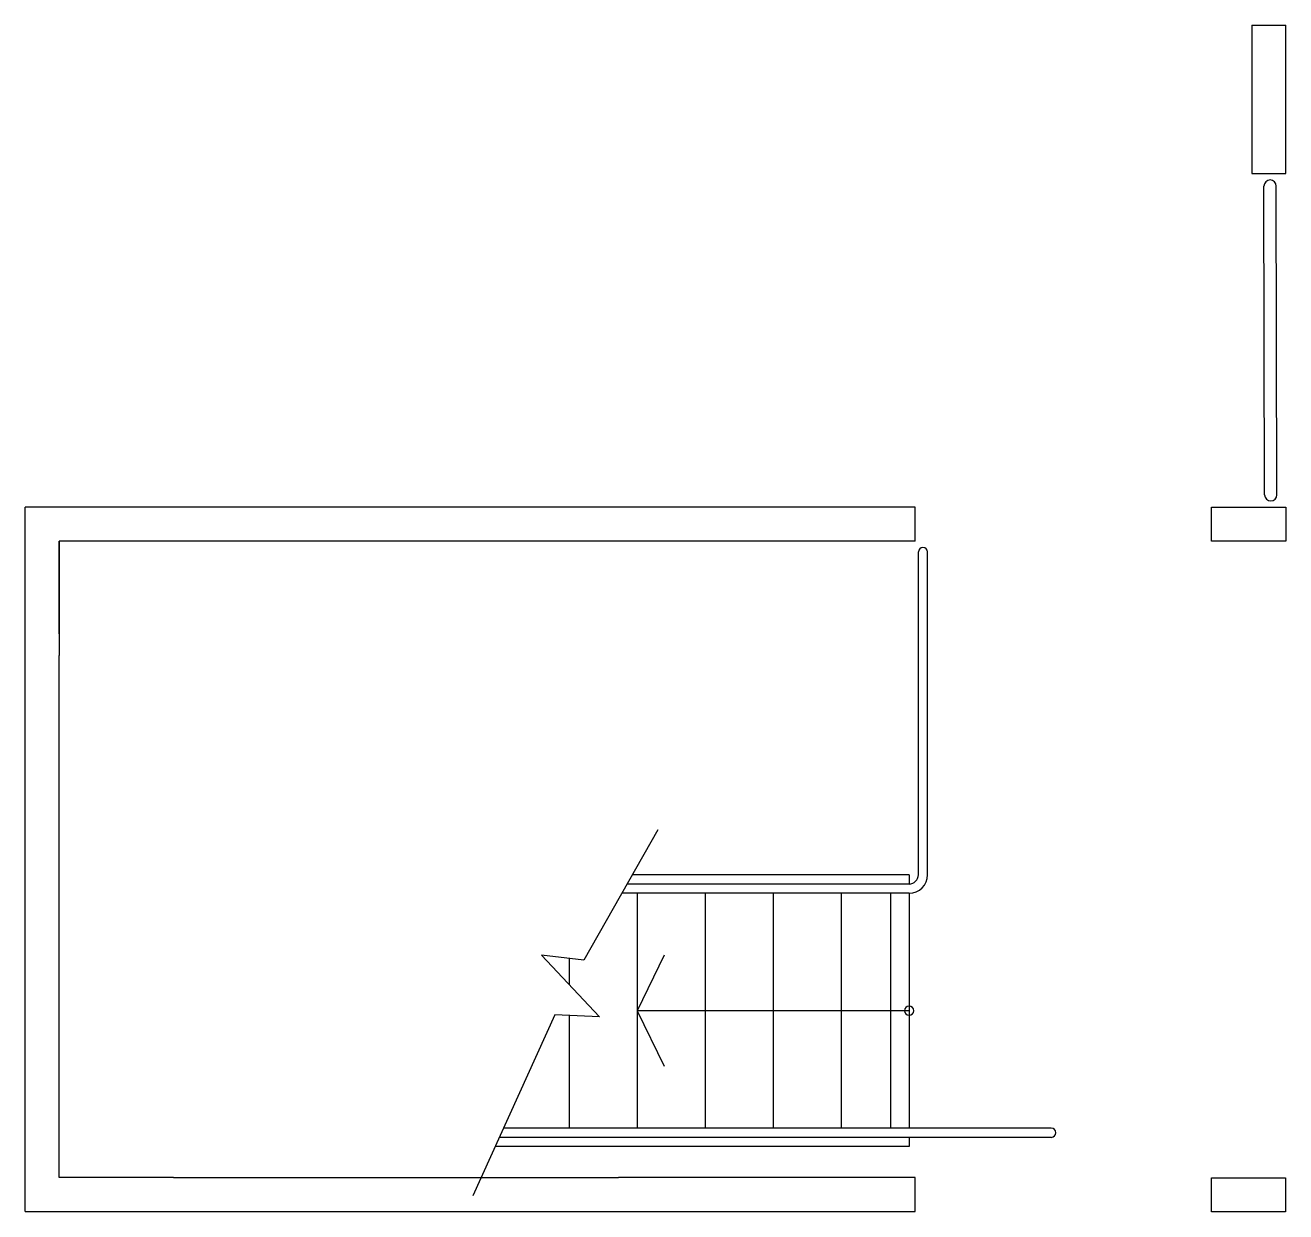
# Model space of a CAD drawing. Header units: inches. Extents: x -84 to 2978, y -50 to 1655.
# Drawn here: x 2455.7 to 2659.7, y 982.5 to 1174.5 of the extents above; entities that cross this region are included whole.
import ezdxf

# ---------------------------------------------------------------- set-up
doc = ezdxf.new("R2010")
doc.units = ezdxf.units.IN
doc.header["$LTSCALE"] = 10
doc.header["$MEASUREMENT"] = 0
doc.layers.add('A-FLOR', color=3, linetype='CONTINUOUS')
doc.layers.add('A-WALL', color=5, linetype='CONTINUOUS')

msp = doc.modelspace()

# ---------------------------------------------------------------- linework, layer by layer
at = {"layer": 'A-FLOR'}
for p, q in [((2656.22, 1098.5), (2656.12, 1148.47)), ((2658.22, 1098.51), (2658.12, 1148.47)), ((2600.2, 1037.01), (2600.2, 1089.25)), ((2601.7, 1037.01), (2601.7, 1089.25)), ((2558.05, 1044.27), (2546.08, 1023.16)), ((2598.7, 1037.01), (2553.93, 1037.01)), ((2598.7, 1037.01), (2598.7, 1035.51)), ((2598.7, 1035.51), (2553.08, 1035.51)), ((2598.7, 1034.01), (2552.23, 1034.01)), ((2554.7, 1034.01), (2554.7, 996.01)), ((2565.7, 1034.01), (2565.7, 996.01)), ((2576.7, 1034.01), (2576.7, 996.01)), ((2587.7, 1034.01), (2587.7, 996.01)), ((2595.7, 1034.01), (2595.7, 996.01)), ((2598.7, 1034.01), (2598.7, 996.01)), ((2546.08, 1023.16), (2539.23, 1023.99)), ((2539.23, 1023.99), (2548.61, 1014.04)), ((2559.09, 1024.01), (2554.7, 1015.01)), ((2543.7, 1023.45), (2543.7, 1019.25)), ((2541.39, 1014.33), (2528.11, 985.02)), ((2548.61, 1014.04), (2541.39, 1014.33)), ((2543.7, 1014.24), (2543.7, 996.01)), ((2598.7, 1015.01), (2554.7, 1015.01)), ((2554.7, 1015.01), (2559.09, 1006.01)), ((2621.7, 996.01), (2533.09, 996.01)), ((2621.7, 994.51), (2532.41, 994.51)), ((2598.7, 994.51), (2598.7, 993.01)), ((2598.7, 993.01), (2531.73, 993.01))]:
    msp.add_line(p, q, dxfattribs=at)
for centre, radius, start, end in [((2657.12, 1148.47), 1, 0.0616, 180.0616), ((2657.22, 1098.51), 1, 180.0616, 0.0616), ((2600.95, 1089.25), 0.75, 0, 180), ((2598.7, 1037.01), 3, 270, 0), ((2598.7, 1037.01), 1.5, 270, 0), ((2598.7, 1015.01), 0.75, 0, 180), ((2598.7, 1015.01), 0.75, 180, 0), ((2621.7, 995.26), 0.75, 270, 90)]:
    msp.add_arc(centre, radius, start, end, dxfattribs=at)
at = {"layer": 'A-WALL'}
for p, q in [((2654.14, 1174.51), (2659.64, 1174.51)), ((2654.14, 1174.51), (2654.14, 1150.51)), ((2659.64, 1150.51), (2659.64, 1174.51)), ((2654.14, 1150.51), (2659.64, 1150.51)), ((2455.7, 1072.51), (2455.7, 1096.51)), ((2479.7, 1096.51), (2455.7, 1096.51)), ((2599.7, 1096.51), (2479.7, 1096.51)), ((2599.7, 1091.01), (2599.7, 1096.51)), ((2647.65, 1091.01), (2647.65, 1096.51)), ((2647.65, 1096.51), (2659.65, 1096.51)), ((2659.65, 1096.51), (2659.65, 1091.01)), ((2461.2, 1076.01), (2461.2, 1091.01)), ((2461.2, 1091.01), (2461.2, 1072.51)), ((2479.7, 1091.01), (2461.2, 1091.01)), ((2599.7, 1091.01), (2479.7, 1091.01)), ((2659.65, 1091.01), (2647.65, 1091.01)), ((2455.7, 982.51), (2455.7, 1072.51)), ((2461.2, 988.01), (2461.2, 1072.51)), ((2479.7, 988.01), (2461.2, 988.01)), ((2479.7, 988.01), (2551.7, 988.01)), ((2599.7, 988.01), (2551.7, 988.01)), ((2599.7, 982.51), (2599.7, 988.01)), ((2647.61, 982.46), (2647.61, 987.96)), ((2647.61, 987.96), (2659.61, 987.96)), ((2659.61, 987.96), (2659.61, 982.46)), ((2455.7, 982.51), (2479.7, 982.51)), ((2479.7, 982.51), (2551.7, 982.51)), ((2551.7, 982.51), (2599.7, 982.51)), ((2659.61, 982.46), (2647.61, 982.46))]:
    msp.add_line(p, q, dxfattribs=at)

doc.saveas('drawing.dxf')
